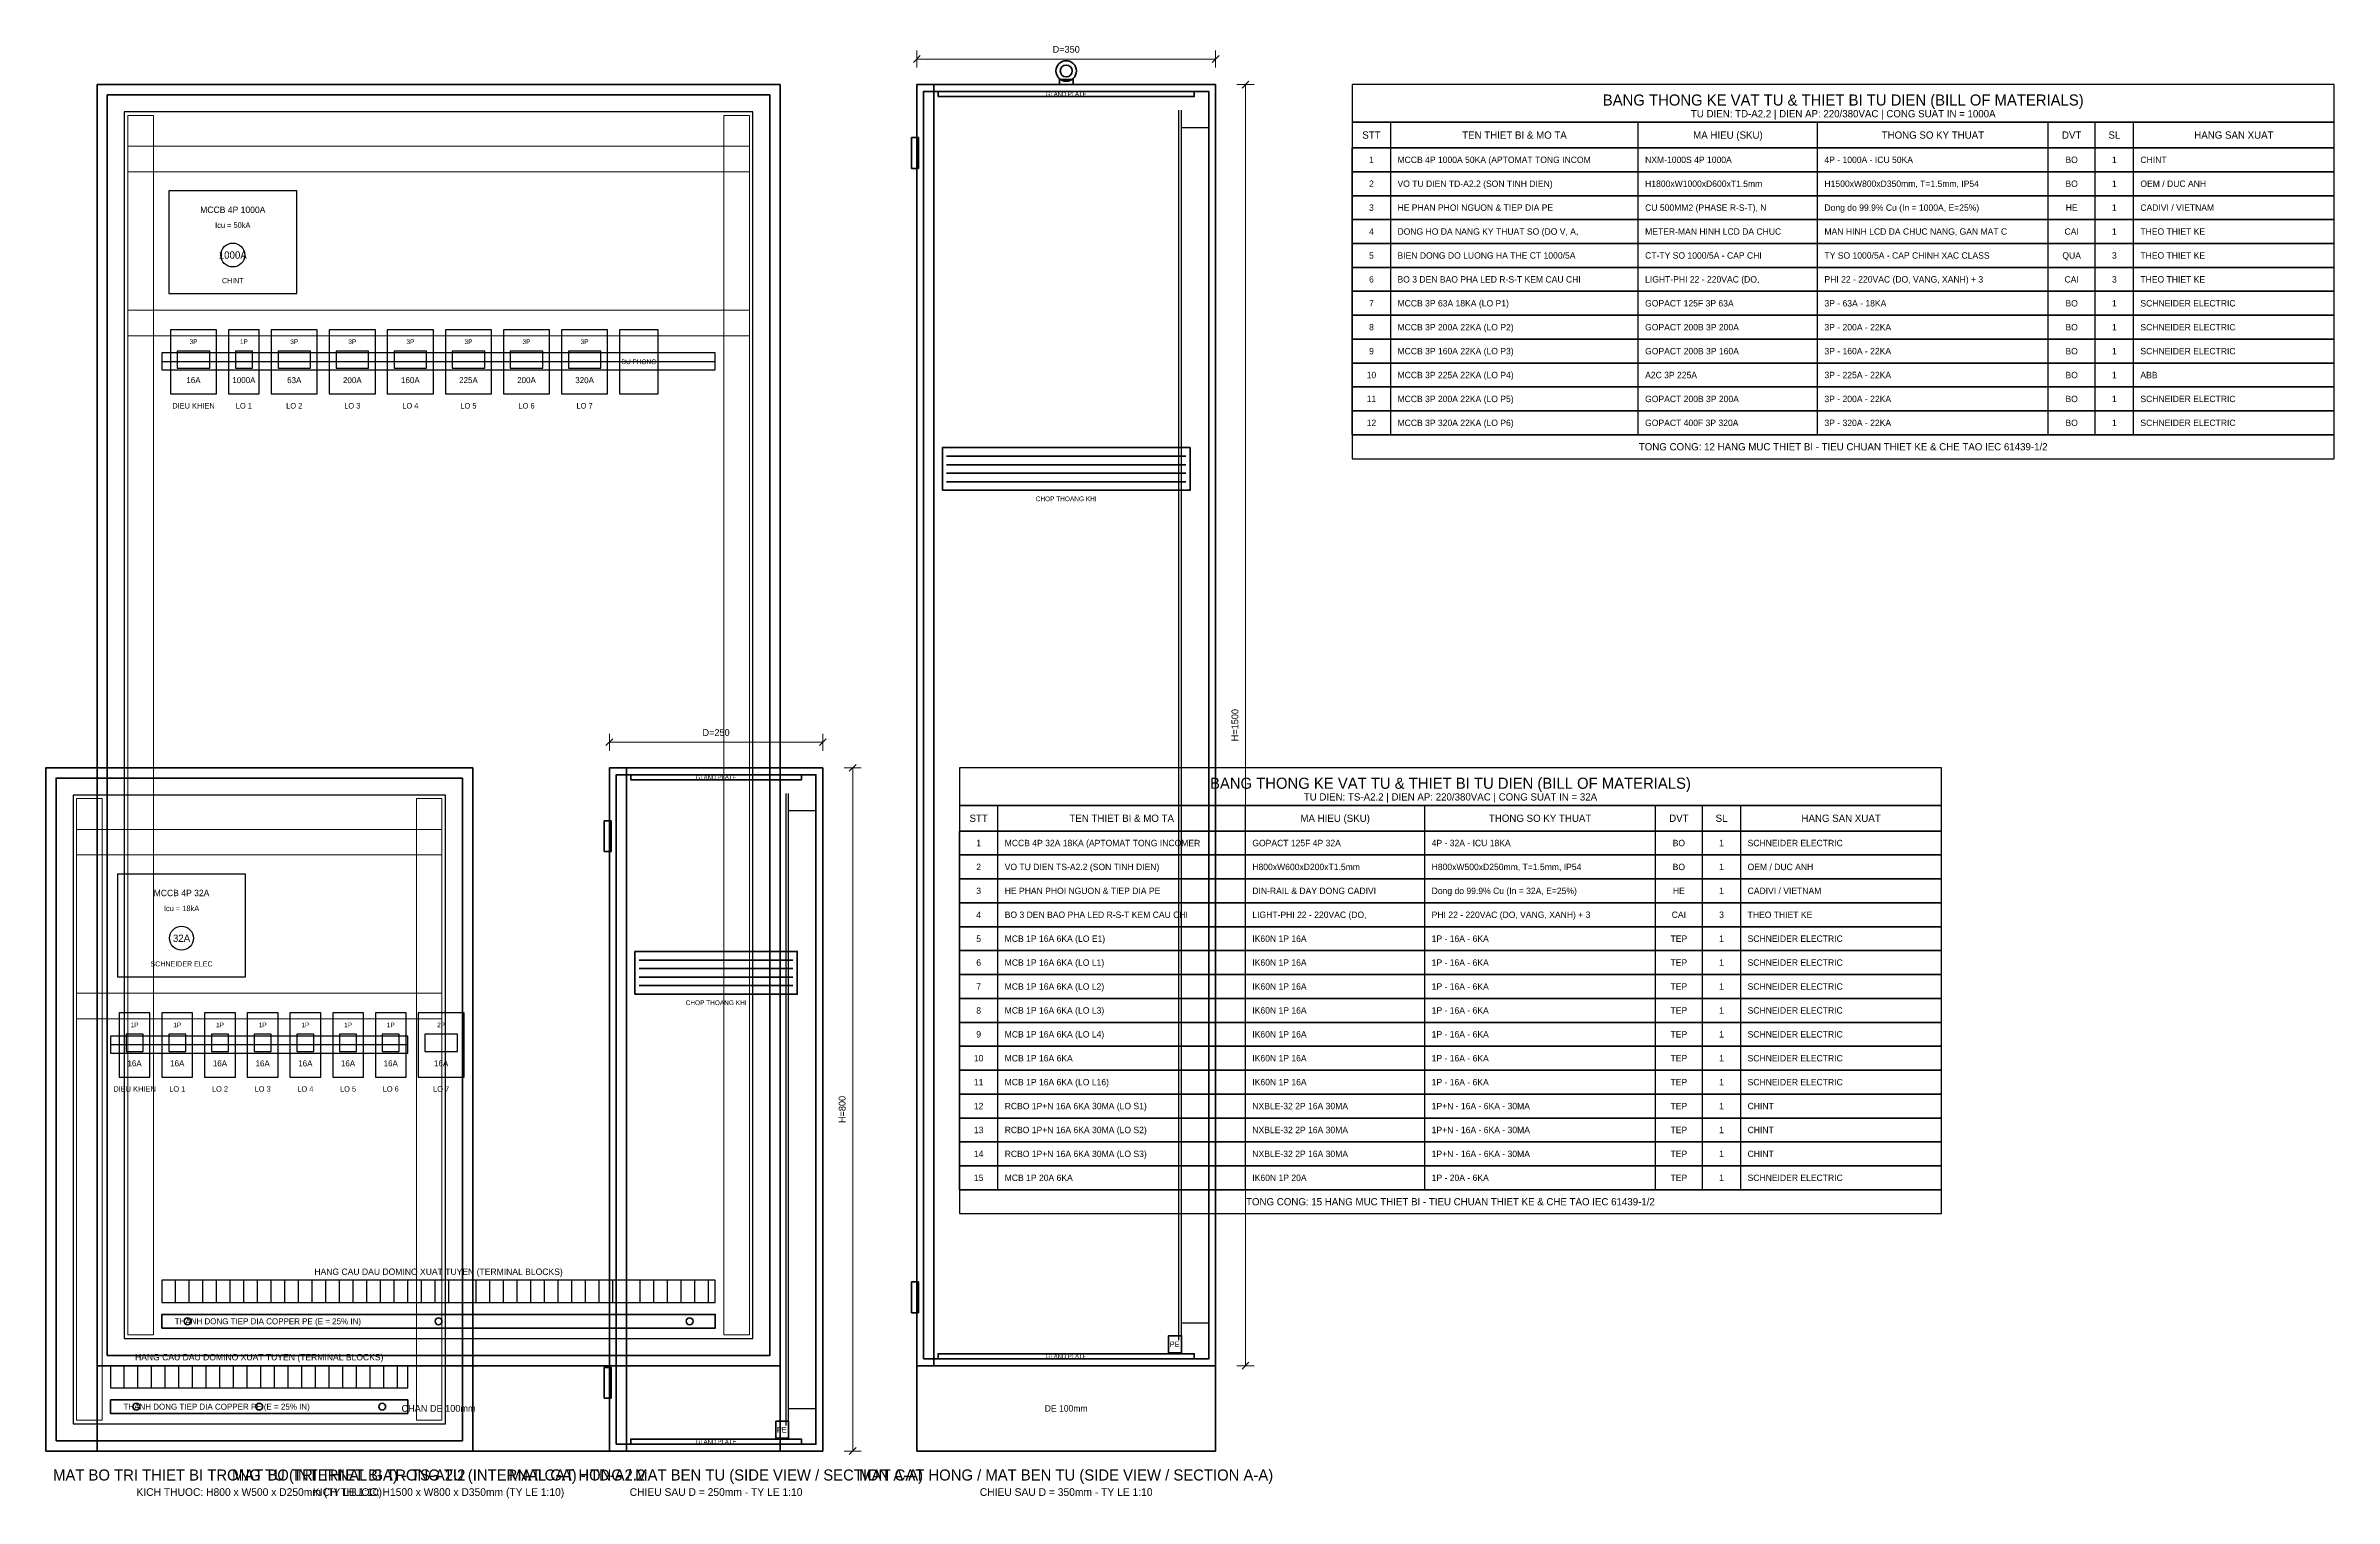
# Model space of a CAD drawing. Header units: metres. Extents: x 48 to 18260, y 45 to 1746.
# Drawn here: x 15580 to 18260, y 45 to 1746 of the extents above; entities that cross this region are included whole.
import ezdxf
from ezdxf.enums import TextEntityAlignment as Align

# ---------------------------------------------------------------- set-up
doc = ezdxf.new("R2010")
doc.units = ezdxf.units.M
for name, color, linetype, lineweight in [('0_COPPER', 3, 'Continuous', 35), ('0_DEVICES', 7, 'Continuous', 30), ('0_DIM', 1, 'Continuous', 15), ('0_DUCTS', 8, 'Continuous', 18), ('0_FRAME', 6, 'Continuous', 40), ('0_PLATE', 4, 'Continuous', 25), ('0_TABLE', 4, 'Continuous', 25), ('0_TABLE_HDR', 2, 'Continuous', 30), ('0_TEXT', 7, 'Continuous', 20), ('0_TEXT_TITLE', 3, 'Continuous', 30)]:
    doc.layers.add(name, color=color, linetype=linetype, lineweight=lineweight)

msp = doc.modelspace()

# ---------------------------------------------------------------- texts
at = {"layer": '0_COPPER', "color": 3}
for p in [(15731, 252), (15671, 152)]:
    msp.add_text('THANH DONG TIEP DIA COPPER PE (E = 25% IN)', height=7, dxfattribs=at).set_placement(p, align=Align.MIDDLE_LEFT)
for p in [(16902, 225), (16442, 125)]:
    msp.add_text('PE', height=6.5, dxfattribs=at).set_placement(p, align=Align.MIDDLE_CENTER)
at = {"layer": '0_TABLE_HDR', "color": 2}
for s, height, p in [('BANG THONG KE VAT TU & THIET BI TU DIEN (BILL OF MATERIALS)', 13, (17685, 1682)), ('STT', 8.5, (17132.5, 1641)), ('TEN THIET BI & MO TA', 8.5, (17300, 1641)), ('MA HIEU (SKU)', 8.5, (17550, 1641)), ('THONG SO KY THUAT', 8.5, (17790, 1641)), ('DVT', 8.5, (17952.5, 1641)), ('SL', 8.5, (18002.5, 1641)), ('HANG SAN XUAT', 8.5, (18142.5, 1641)), ('TONG CONG: 12 HANG MUC THIET BI - TIEU CHUAN THIET KE & CHE TAO IEC 61439-1/2', 8.5, (17685, 1276)), ('BANG THONG KE VAT TU & THIET BI TU DIEN (BILL OF MATERIALS)', 13, (17225, 882)), ('STT', 8.5, (16672.5, 841)), ('TEN THIET BI & MO TA', 8.5, (16840, 841)), ('MA HIEU (SKU)', 8.5, (17090, 841)), ('THONG SO KY THUAT', 8.5, (17330, 841)), ('DVT', 8.5, (17492.5, 841)), ('SL', 8.5, (17542.5, 841)), ('HANG SAN XUAT', 8.5, (17682.5, 841)), ('TONG CONG: 15 HANG MUC THIET BI - TIEU CHUAN THIET KE & CHE TAO IEC 61439-1/2', 8.5, (17225, 392))]:
    msp.add_text(s, height=height, dxfattribs=at).set_placement(p, align=Align.MIDDLE_CENTER)
at = {"layer": '0_TEXT', "color": 1}
for s, p in [('D=350', (16775, 1735)), ('D=250', (16365, 935))]:
    msp.add_text(s, height=8, dxfattribs=at).set_placement(p, align=Align.BOTTOM_CENTER)
at = {"layer": '0_TEXT'}
for s, height, p in [('GLAND PLATE', 5, (16775, 1689)), ('TU DIEN: TD-A2.2 | DIEN AP: 220/380VAC | CONG SUAT IN = 1000A', 8.5, (17685, 1666)), ('MCCB 4P 1000A', 7.5, (15799, 1553.5)), ('Icu = 50kA', 6.5, (15799, 1535.5)), ('CHINT', 6, (15799, 1470.5)), ('3P', 5.5, (15753, 1399)), ('1P', 5.5, (15812, 1399)), ('3P', 5.5, (15871, 1399)), ('3P', 5.5, (15939, 1399)), ('3P', 5.5, (16007, 1399)), ('3P', 5.5, (16075, 1399)), ('3P', 5.5, (16143, 1399)), ('3P', 5.5, (16211, 1399)), ('DU PHONG', 5.5, (16274.5, 1375.5)), ('CHOP THOANG KHI', 5.5, (16775, 1215)), ('GLAND PLATE', 5, (16365, 889)), ('TU DIEN: TS-A2.2 | DIEN AP: 220/380VAC | CONG SUAT IN = 32A', 8.5, (17225, 866)), ('MCCB 4P 32A', 7.5, (15739, 753.5)), ('Icu = 18kA', 6.5, (15739, 735.5)), ('SCHNEIDER ELEC', 6, (15739, 670.5)), ('CHOP THOANG KHI', 5.5, (16365, 625)), ('1P', 5.5, (15684, 599)), ('1P', 5.5, (15734, 599)), ('1P', 5.5, (15784, 599)), ('1P', 5.5, (15834, 599)), ('1P', 5.5, (15884, 599)), ('1P', 5.5, (15934, 599)), ('1P', 5.5, (15984, 599)), ('2P', 5.5, (16043, 599)), ('HANG CAU DAU DOMINO XUAT TUYEN (TERMINAL BLOCKS)', 7.5, (16040, 310)), ('HANG CAU DAU DOMINO XUAT TUYEN (TERMINAL BLOCKS)', 7.5, (15830, 210)), ('GLAND PLATE', 5, (16775, 211)), ('CHAN DE 100mm', 8, (16040, 150)), ('DE 100mm', 7.5, (16775, 150)), ('GLAND PLATE', 5, (16365, 111)), ('KICH THUOC: H800 x W500 x D250mm (TY LE 1:10)', 9, (15830, 52)), ('KICH THUOC: H1500 x W800 x D350mm (TY LE 1:10)', 9, (16040, 52)), ('CHIEU SAU D = 250mm - TY LE 1:10', 9, (16365, 52)), ('CHIEU SAU D = 350mm - TY LE 1:10', 9, (16775, 52))]:
    msp.add_text(s, height=height, dxfattribs=at).set_placement(p, align=Align.MIDDLE_CENTER)
at = {"layer": '0_TEXT', "color": 7}
for s, p in [('1', (17132.5, 1612)), ('BO', (17952.5, 1612)), ('1', (18002.5, 1612)), ('2', (17132.5, 1584)), ('BO', (17952.5, 1584)), ('1', (18002.5, 1584)), ('3', (17132.5, 1556)), ('HE', (17952.5, 1556)), ('1', (18002.5, 1556)), ('4', (17132.5, 1528)), ('CAI', (17952.5, 1528)), ('1', (18002.5, 1528)), ('5', (17132.5, 1500)), ('QUA', (17952.5, 1500)), ('3', (18002.5, 1500)), ('6', (17132.5, 1472)), ('CAI', (17952.5, 1472)), ('3', (18002.5, 1472)), ('7', (17132.5, 1444)), ('BO', (17952.5, 1444)), ('1', (18002.5, 1444)), ('8', (17132.5, 1416)), ('BO', (17952.5, 1416)), ('1', (18002.5, 1416)), ('9', (17132.5, 1388)), ('BO', (17952.5, 1388)), ('1', (18002.5, 1388)), ('10', (17132.5, 1360)), ('BO', (17952.5, 1360)), ('1', (18002.5, 1360)), ('11', (17132.5, 1332)), ('BO', (17952.5, 1332)), ('1', (18002.5, 1332)), ('12', (17132.5, 1304)), ('BO', (17952.5, 1304)), ('1', (18002.5, 1304)), ('1', (16672.5, 812)), ('BO', (17492.5, 812)), ('1', (17542.5, 812)), ('2', (16672.5, 784)), ('BO', (17492.5, 784)), ('1', (17542.5, 784)), ('3', (16672.5, 756)), ('HE', (17492.5, 756)), ('1', (17542.5, 756)), ('4', (16672.5, 728)), ('CAI', (17492.5, 728)), ('3', (17542.5, 728)), ('5', (16672.5, 700)), ('TEP', (17492.5, 700)), ('1', (17542.5, 700)), ('6', (16672.5, 672)), ('TEP', (17492.5, 672)), ('1', (17542.5, 672)), ('7', (16672.5, 644)), ('TEP', (17492.5, 644)), ('1', (17542.5, 644)), ('8', (16672.5, 616)), ('TEP', (17492.5, 616)), ('1', (17542.5, 616)), ('9', (16672.5, 588)), ('TEP', (17492.5, 588)), ('1', (17542.5, 588)), ('10', (16672.5, 560)), ('TEP', (17492.5, 560)), ('1', (17542.5, 560)), ('11', (16672.5, 532)), ('TEP', (17492.5, 532)), ('1', (17542.5, 532)), ('12', (16672.5, 504)), ('TEP', (17492.5, 504)), ('1', (17542.5, 504)), ('13', (16672.5, 476)), ('TEP', (17492.5, 476)), ('1', (17542.5, 476)), ('14', (16672.5, 448)), ('TEP', (17492.5, 448)), ('1', (17542.5, 448)), ('15', (16672.5, 420)), ('TEP', (17492.5, 420)), ('1', (17542.5, 420))]:
    msp.add_text(s, height=7.5, dxfattribs=at).set_placement(p, align=Align.MIDDLE_CENTER)
for s, p in [('MCCB 4P 1000A 50KA (APTOMAT TONG INCOM', (17163, 1612)), ('NXM-1000S 4P 1000A', (17453, 1612)), ('4P - 1000A - ICU 50KA', (17663, 1612)), ('VO TU DIEN TD-A2.2 (SON TINH DIEN)', (17163, 1584)), ('H1800xW1000xD600xT1.5mm', (17453, 1584)), ('H1500xW800xD350mm, T=1.5mm, IP54', (17663, 1584)), ('HE PHAN PHOI NGUON & TIEP DIA PE', (17163, 1556)), ('CU 500MM2 (PHASE R-S-T), N', (17453, 1556)), ('Dong do 99.9% Cu (In = 1000A, E=25%)', (17663, 1556)), ('DONG HO DA NANG KY THUAT SO (DO V, A, ', (17163, 1528)), ('METER-MAN HINH LCD DA CHUC', (17453, 1528)), ('MAN HINH LCD DA CHUC NANG, GAN MAT C', (17663, 1528)), ('BIEN DONG DO LUONG HA THE CT 1000/5A', (17163, 1500)), ('CT-TY SO 1000/5A - CAP CHI', (17453, 1500)), ('TY SO 1000/5A - CAP CHINH XAC CLASS ', (17663, 1500)), ('BO 3 DEN BAO PHA LED R-S-T KEM CAU CHI', (17163, 1472)), ('LIGHT-PHI 22 - 220VAC (DO,', (17453, 1472)), ('PHI 22 - 220VAC (DO, VANG, XANH) + 3', (17663, 1472)), ('MCCB 3P 63A 18KA (LO P1)', (17163, 1444)), ('GOPACT 125F 3P 63A', (17453, 1444)), ('3P - 63A - 18KA', (17663, 1444)), ('MCCB 3P 200A 22KA (LO P2)', (17163, 1416)), ('GOPACT 200B 3P 200A', (17453, 1416)), ('3P - 200A - 22KA', (17663, 1416)), ('MCCB 3P 160A 22KA (LO P3)', (17163, 1388)), ('GOPACT 200B 3P 160A', (17453, 1388)), ('3P - 160A - 22KA', (17663, 1388)), ('MCCB 3P 225A 22KA (LO P4)', (17163, 1360)), ('A2C 3P 225A', (17453, 1360)), ('3P - 225A - 22KA', (17663, 1360)), ('MCCB 3P 200A 22KA (LO P5)', (17163, 1332)), ('GOPACT 200B 3P 200A', (17453, 1332)), ('3P - 200A - 22KA', (17663, 1332)), ('MCCB 3P 320A 22KA (LO P6)', (17163, 1304)), ('GOPACT 400F 3P 320A', (17453, 1304)), ('3P - 320A - 22KA', (17663, 1304)), ('MCCB 4P 32A 18KA (APTOMAT TONG INCOMER', (16703, 812)), ('GOPACT 125F 4P 32A', (16993, 812)), ('4P - 32A - ICU 18KA', (17203, 812)), ('VO TU DIEN TS-A2.2 (SON TINH DIEN)', (16703, 784)), ('H800xW600xD200xT1.5mm', (16993, 784)), ('H800xW500xD250mm, T=1.5mm, IP54', (17203, 784)), ('HE PHAN PHOI NGUON & TIEP DIA PE', (16703, 756)), ('DIN-RAIL & DAY DONG CADIVI', (16993, 756)), ('Dong do 99.9% Cu (In = 32A, E=25%)', (17203, 756)), ('BO 3 DEN BAO PHA LED R-S-T KEM CAU CHI', (16703, 728)), ('LIGHT-PHI 22 - 220VAC (DO,', (16993, 728)), ('PHI 22 - 220VAC (DO, VANG, XANH) + 3', (17203, 728)), ('MCB 1P 16A 6KA (LO E1)', (16703, 700)), ('IK60N 1P 16A', (16993, 700)), ('1P - 16A - 6KA', (17203, 700)), ('MCB 1P 16A 6KA (LO L1)', (16703, 672)), ('IK60N 1P 16A', (16993, 672)), ('1P - 16A - 6KA', (17203, 672)), ('MCB 1P 16A 6KA (LO L2)', (16703, 644)), ('IK60N 1P 16A', (16993, 644)), ('1P - 16A - 6KA', (17203, 644)), ('MCB 1P 16A 6KA (LO L3)', (16703, 616)), ('IK60N 1P 16A', (16993, 616)), ('1P - 16A - 6KA', (17203, 616)), ('MCB 1P 16A 6KA (LO L4)', (16703, 588)), ('IK60N 1P 16A', (16993, 588)), ('1P - 16A - 6KA', (17203, 588)), ('MCB 1P 16A 6KA', (16703, 560)), ('IK60N 1P 16A', (16993, 560)), ('1P - 16A - 6KA', (17203, 560)), ('MCB 1P 16A 6KA (LO L16)', (16703, 532)), ('IK60N 1P 16A', (16993, 532)), ('1P - 16A - 6KA', (17203, 532)), ('RCBO 1P+N 16A 6KA 30MA (LO S1)', (16703, 504)), ('NXBLE-32 2P 16A 30MA', (16993, 504)), ('1P+N - 16A - 6KA - 30MA', (17203, 504)), ('RCBO 1P+N 16A 6KA 30MA (LO S2)', (16703, 476)), ('NXBLE-32 2P 16A 30MA', (16993, 476)), ('1P+N - 16A - 6KA - 30MA', (17203, 476)), ('RCBO 1P+N 16A 6KA 30MA (LO S3)', (16703, 448)), ('NXBLE-32 2P 16A 30MA', (16993, 448)), ('1P+N - 16A - 6KA - 30MA', (17203, 448)), ('MCB 1P 20A 6KA', (16703, 420)), ('IK60N 1P 20A', (16993, 420)), ('1P - 20A - 6KA', (17203, 420))]:
    msp.add_text(s, height=7.5, dxfattribs=at).set_placement(p, align=Align.MIDDLE_LEFT)
at = {"layer": '0_TEXT', "color": 3}
for s, p in [('CHINT', (18033, 1612)), ('OEM / DUC ANH', (18033, 1584)), ('CADIVI / VIETNAM', (18033, 1556)), ('THEO THIET KE', (18033, 1528)), ('THEO THIET KE', (18033, 1500)), ('THEO THIET KE', (18033, 1472)), ('SCHNEIDER ELECTRIC', (18033, 1444)), ('SCHNEIDER ELECTRIC', (18033, 1416)), ('SCHNEIDER ELECTRIC', (18033, 1388)), ('ABB', (18033, 1360)), ('SCHNEIDER ELECTRIC', (18033, 1332)), ('SCHNEIDER ELECTRIC', (18033, 1304)), ('SCHNEIDER ELECTRIC', (17573, 812)), ('OEM / DUC ANH', (17573, 784)), ('CADIVI / VIETNAM', (17573, 756)), ('THEO THIET KE', (17573, 728)), ('SCHNEIDER ELECTRIC', (17573, 700)), ('SCHNEIDER ELECTRIC', (17573, 672)), ('SCHNEIDER ELECTRIC', (17573, 644)), ('SCHNEIDER ELECTRIC', (17573, 616)), ('SCHNEIDER ELECTRIC', (17573, 588)), ('SCHNEIDER ELECTRIC', (17573, 560)), ('SCHNEIDER ELECTRIC', (17573, 532)), ('CHINT', (17573, 504)), ('CHINT', (17573, 476)), ('CHINT', (17573, 448)), ('SCHNEIDER ELECTRIC', (17573, 420))]:
    msp.add_text(s, height=7.5, dxfattribs=at).set_placement(p, align=Align.MIDDLE_LEFT)
at = {"layer": '0_TEXT', "color": 1}
for s, p in [('H=1500', (16979, 950)), ('H=800', (16519, 500))]:
    msp.add_text(s, height=8, rotation=90, dxfattribs=at).set_placement(p, align=Align.BOTTOM_CENTER)
at = {"layer": '0_TEXT_TITLE'}
for s, height, p in [('1000A', 8.5, (15799, 1500.5)), ('16A', 7, (15753, 1354)), ('1000A', 7, (15812, 1354)), ('63A', 7, (15871, 1354)), ('200A', 7, (15939, 1354)), ('160A', 7, (16007, 1354)), ('225A', 7, (16075, 1354)), ('200A', 7, (16143, 1354)), ('320A', 7, (16211, 1354)), ('DIEU KHIEN', 6.5, (15753, 1324)), ('LO 1', 6.5, (15812, 1324)), ('LO 2', 6.5, (15871, 1324)), ('LO 3', 6.5, (15939, 1324)), ('LO 4', 6.5, (16007, 1324)), ('LO 5', 6.5, (16075, 1324)), ('LO 6', 6.5, (16143, 1324)), ('LO 7', 6.5, (16211, 1324)), ('32A', 8.5, (15739, 700.5)), ('16A', 7, (15684, 554)), ('16A', 7, (15734, 554)), ('16A', 7, (15784, 554)), ('16A', 7, (15834, 554)), ('16A', 7, (15884, 554)), ('16A', 7, (15934, 554)), ('16A', 7, (15984, 554)), ('16A', 7, (16043, 554)), ('DIEU KHIEN', 6.5, (15684, 524)), ('LO 1', 6.5, (15734, 524)), ('LO 2', 6.5, (15784, 524)), ('LO 3', 6.5, (15834, 524)), ('LO 4', 6.5, (15884, 524)), ('LO 5', 6.5, (15934, 524)), ('LO 6', 6.5, (15984, 524)), ('LO 7', 6.5, (16043, 524)), ('MAT BO TRI THIET BI TRONG TU (INTERNAL GA) - TS-A2.2', 13, (15830, 72)), ('MAT BO TRI THIET BI TRONG TU (INTERNAL GA) - TD-A2.2', 13, (16040, 72)), ('MAT CAT HONG / MAT BEN TU (SIDE VIEW / SECTION A-A)', 13, (16365, 72)), ('MAT CAT HONG / MAT BEN TU (SIDE VIEW / SECTION A-A)', 13, (16775, 72))]:
    msp.add_text(s, height=height, dxfattribs=at).set_placement(p, align=Align.MIDDLE_CENTER)

# ---------------------------------------------------------------- linework, layer by layer
at = {"layer": '0_COPPER', "color": 3}
for points in [[(15716, 244), (16364, 244), (16364, 260), (15716, 260), (15716, 244)], [(16895, 215), (16910, 215), (16910, 235), (16895, 235), (16895, 215)], [(15656, 144), (16004, 144), (16004, 160), (15656, 160), (15656, 144)], [(16435, 115), (16450, 115), (16450, 135), (16435, 135), (16435, 115)]]:
    msp.add_lwpolyline(points, close=True, dxfattribs=at)
for centre in [(15746, 252), (16040, 252), (16334, 252), (15686, 152), (15830, 152), (15974, 152)]:
    msp.add_circle(centre, 4, dxfattribs=at)
at = {"layer": '0_DEVICES'}
for p, q in [((15732, 274), (15732, 300)), ((15748, 274), (15748, 300)), ((15764, 274), (15764, 300)), ((15780, 274), (15780, 300)), ((15796, 274), (15796, 300)), ((15812, 274), (15812, 300)), ((15828, 274), (15828, 300)), ((15844, 274), (15844, 300)), ((15860, 274), (15860, 300)), ((15876, 274), (15876, 300)), ((15892, 274), (15892, 300)), ((15908, 274), (15908, 300)), ((15924, 274), (15924, 300)), ((15940, 274), (15940, 300)), ((15956, 274), (15956, 300)), ((15972, 274), (15972, 300)), ((15988, 274), (15988, 300)), ((16004, 274), (16004, 300)), ((16020, 274), (16020, 300)), ((16036, 274), (16036, 300)), ((16052, 274), (16052, 300)), ((16068, 274), (16068, 300)), ((16084, 274), (16084, 300)), ((16100, 274), (16100, 300)), ((16116, 274), (16116, 300)), ((16132, 274), (16132, 300)), ((16148, 274), (16148, 300)), ((16164, 274), (16164, 300)), ((16180, 274), (16180, 300)), ((16196, 274), (16196, 300)), ((16212, 274), (16212, 300)), ((16228, 274), (16228, 300)), ((16244, 274), (16244, 300)), ((16260, 274), (16260, 300)), ((16276, 274), (16276, 300)), ((16292, 274), (16292, 300)), ((16308, 274), (16308, 300)), ((16324, 274), (16324, 300)), ((16340, 274), (16340, 300)), ((16356, 274), (16356, 300)), ((15672, 174), (15672, 200)), ((15688, 174), (15688, 200)), ((15704, 174), (15704, 200)), ((15720, 174), (15720, 200)), ((15736, 174), (15736, 200)), ((15752, 174), (15752, 200)), ((15768, 174), (15768, 200)), ((15784, 174), (15784, 200)), ((15800, 174), (15800, 200)), ((15816, 174), (15816, 200)), ((15832, 174), (15832, 200)), ((15848, 174), (15848, 200)), ((15864, 174), (15864, 200)), ((15880, 174), (15880, 200)), ((15896, 174), (15896, 200)), ((15912, 174), (15912, 200)), ((15928, 174), (15928, 200)), ((15944, 174), (15944, 200)), ((15960, 174), (15960, 200)), ((15976, 174), (15976, 200)), ((15992, 174), (15992, 200))]:
    msp.add_line(p, q, dxfattribs=at)
for points in [[(15724, 1455.5), (15874, 1455.5), (15874, 1575.5), (15724, 1575.5), (15724, 1455.5)], [(15726, 1338), (15780, 1338), (15780, 1413), (15726, 1413), (15726, 1338)], [(15794, 1338), (15830, 1338), (15830, 1413), (15794, 1413), (15794, 1338)], [(15844, 1338), (15898, 1338), (15898, 1413), (15844, 1413), (15844, 1338)], [(15912, 1338), (15966, 1338), (15966, 1413), (15912, 1413), (15912, 1338)], [(15980, 1338), (16034, 1338), (16034, 1413), (15980, 1413), (15980, 1338)], [(16048, 1338), (16102, 1338), (16102, 1413), (16048, 1413), (16048, 1338)], [(16116, 1338), (16170, 1338), (16170, 1413), (16116, 1413), (16116, 1338)], [(16184, 1338), (16238, 1338), (16238, 1413), (16184, 1413), (16184, 1338)], [(16252, 1338), (16297, 1338), (16297, 1413), (16252, 1413), (16252, 1338)], [(15734, 1368), (15772, 1368), (15772, 1388), (15734, 1388), (15734, 1368)], [(15802, 1368), (15822, 1368), (15822, 1388), (15802, 1388), (15802, 1368)], [(15852, 1368), (15890, 1368), (15890, 1388), (15852, 1388), (15852, 1368)], [(15920, 1368), (15958, 1368), (15958, 1388), (15920, 1388), (15920, 1368)], [(15988, 1368), (16026, 1368), (16026, 1388), (15988, 1388), (15988, 1368)], [(16056, 1368), (16094, 1368), (16094, 1388), (16056, 1388), (16056, 1368)], [(16124, 1368), (16162, 1368), (16162, 1388), (16124, 1388), (16124, 1368)], [(16192, 1368), (16230, 1368), (16230, 1388), (16192, 1388), (16192, 1368)], [(15664, 655.5), (15814, 655.5), (15814, 775.5), (15664, 775.5), (15664, 655.5)], [(15666, 538), (15702, 538), (15702, 613), (15666, 613), (15666, 538)], [(15716, 538), (15752, 538), (15752, 613), (15716, 613), (15716, 538)], [(15766, 538), (15802, 538), (15802, 613), (15766, 613), (15766, 538)], [(15816, 538), (15852, 538), (15852, 613), (15816, 613), (15816, 538)], [(15866, 538), (15902, 538), (15902, 613), (15866, 613), (15866, 538)], [(15916, 538), (15952, 538), (15952, 613), (15916, 613), (15916, 538)], [(15966, 538), (16002, 538), (16002, 613), (15966, 613), (15966, 538)], [(16016, 538), (16070, 538), (16070, 613), (16016, 613), (16016, 538)], [(15674, 568), (15694, 568), (15694, 588), (15674, 588), (15674, 568)], [(15724, 568), (15744, 568), (15744, 588), (15724, 588), (15724, 568)], [(15774, 568), (15794, 568), (15794, 588), (15774, 588), (15774, 568)], [(15824, 568), (15844, 568), (15844, 588), (15824, 588), (15824, 568)], [(15874, 568), (15894, 568), (15894, 588), (15874, 588), (15874, 568)], [(15924, 568), (15944, 568), (15944, 588), (15924, 588), (15924, 568)], [(15974, 568), (15994, 568), (15994, 588), (15974, 588), (15974, 568)], [(16024, 568), (16062, 568), (16062, 588), (16024, 588), (16024, 568)], [(15716, 274), (16364, 274), (16364, 300), (15716, 300), (15716, 274)], [(15656, 174), (16004, 174), (16004, 200), (15656, 200), (15656, 174)]]:
    msp.add_lwpolyline(points, close=True, dxfattribs=at)
for centre in [(15799, 1500.5), (15739, 700.5)]:
    msp.add_circle(centre, 14, dxfattribs=at)
at = {"layer": '0_DIM', "color": 1}
for p, q in [((16596, 1726), (16604, 1734)), ((16600, 1720), (16600, 1740)), ((16600, 1730), (16950, 1730)), ((16946, 1726), (16954, 1734)), ((16950, 1720), (16950, 1740)), ((16975, 1700), (16995, 1700)), ((16981, 1696), (16989, 1704)), ((16985, 200), (16985, 1700)), ((16240, 920), (16240, 940)), ((16490, 920), (16490, 940)), ((16236, 926), (16244, 934)), ((16240, 930), (16490, 930)), ((16486, 926), (16494, 934)), ((16515, 900), (16535, 900)), ((16521, 896), (16529, 904)), ((16525, 100), (16525, 900)), ((16975, 200), (16995, 200)), ((16981, 196), (16989, 204)), ((16515, 100), (16535, 100)), ((16521, 96), (16529, 104))]:
    msp.add_line(p, q, dxfattribs=at)
at = {"layer": '0_DUCTS'}
for points in [[(15676, 236), (15706, 236), (15706, 1664), (15676, 1664), (15676, 236)], [(16374, 236), (16404, 236), (16404, 1664), (16374, 1664), (16374, 236)], [(15676, 1598), (16404, 1598), (16404, 1628), (15676, 1628), (15676, 1598)], [(15676, 1406), (16404, 1406), (16404, 1436), (15676, 1436), (15676, 1406)], [(15616, 136), (15646, 136), (15646, 864), (15616, 864), (15616, 136)], [(16014, 136), (16044, 136), (16044, 864), (16014, 864), (16014, 136)], [(15616, 798), (16044, 798), (16044, 828), (15616, 828), (15616, 798)], [(15616, 606), (16044, 606), (16044, 636), (15616, 636), (15616, 606)]]:
    msp.add_lwpolyline(points, close=True, dxfattribs=at)
at = {"layer": '0_FRAME'}
for p, q in [((16635, 1265), (16915, 1265)), ((16635, 1255), (16915, 1255)), ((16635, 1245), (16915, 1245)), ((16635, 1235), (16915, 1235)), ((16275, 675), (16455, 675)), ((16275, 665), (16455, 665)), ((16275, 655), (16455, 655)), ((16275, 645), (16455, 645))]:
    msp.add_line(p, q, dxfattribs=at)
for points in [[(15640, 200), (16440, 200), (16440, 1700), (15640, 1700), (15640, 200)], [(16600, 200), (16950, 200), (16950, 1700), (16600, 1700), (16600, 200)], [(16600, 200), (16620, 200), (16620, 1700), (16600, 1700), (16600, 200)], [(16608, 208), (16942, 208), (16942, 1692), (16608, 1692), (16608, 208)], [(16625, 1686), (16925, 1686), (16925, 1692), (16625, 1692), (16625, 1686)], [(16767, 1700), (16783, 1700), (16783, 1706), (16767, 1706), (16767, 1700)], [(15652, 212), (16428, 212), (16428, 1688), (15652, 1688), (15652, 212)], [(16594, 1602), (16602, 1602), (16602, 1638), (16594, 1638), (16594, 1602)], [(16630, 1225), (16920, 1225), (16920, 1275), (16630, 1275), (16630, 1225)], [(15580, 100), (16080, 100), (16080, 900), (15580, 900), (15580, 100)], [(15592, 112), (16068, 112), (16068, 888), (15592, 888), (15592, 112)], [(16240, 100), (16490, 100), (16490, 900), (16240, 900), (16240, 100)], [(16240, 100), (16260, 100), (16260, 900), (16240, 900), (16240, 100)], [(16248, 108), (16482, 108), (16482, 892), (16248, 892), (16248, 108)], [(16265, 886), (16465, 886), (16465, 892), (16265, 892), (16265, 886)], [(16234, 802), (16242, 802), (16242, 838), (16234, 838), (16234, 802)], [(16270, 635), (16460, 635), (16460, 685), (16270, 685), (16270, 635)], [(16594, 262), (16602, 262), (16602, 298), (16594, 298), (16594, 262)], [(15640, 100), (16440, 100), (16440, 200), (15640, 200), (15640, 100)], [(16234, 162), (16242, 162), (16242, 198), (16234, 198), (16234, 162)], [(16600, 100), (16950, 100), (16950, 200), (16600, 200), (16600, 100)], [(16625, 208), (16925, 208), (16925, 214), (16625, 214), (16625, 208)], [(16265, 108), (16465, 108), (16465, 114), (16265, 114), (16265, 108)]]:
    msp.add_lwpolyline(points, close=True, dxfattribs=at)
for radius in [12, 7]:
    msp.add_circle((16775, 1716), radius, dxfattribs=at)
at = {"layer": '0_PLATE', "color": 4}
for p, q in [((16907, 230), (16907, 1670)), ((16910, 230), (16910, 1670)), ((16910, 1650), (16942, 1650)), ((16447, 130), (16447, 870)), ((16450, 130), (16450, 870)), ((16450, 850), (16482, 850)), ((16910, 250), (16942, 250)), ((16450, 150), (16482, 150))]:
    msp.add_line(p, q, dxfattribs=at)
at = {"layer": '0_PLATE'}
for p, q in [((15716, 1376), (16364, 1376)), ((15656, 576), (16004, 576))]:
    msp.add_line(p, q, dxfattribs=at)
for points in [[(15672, 232), (16408, 232), (16408, 1668), (15672, 1668), (15672, 232)], [(15716, 1366), (16364, 1366), (16364, 1386), (15716, 1386), (15716, 1366)], [(15612, 132), (16048, 132), (16048, 868), (15612, 868), (15612, 132)], [(15656, 566), (16004, 566), (16004, 586), (15656, 586), (15656, 566)]]:
    msp.add_lwpolyline(points, close=True, dxfattribs=at)
at = {"layer": '0_TABLE', "color": 4}
for p, q in [((17155, 1626), (17155, 1656)), ((17445, 1626), (17445, 1656)), ((17655, 1626), (17655, 1656)), ((17925, 1626), (17925, 1656)), ((17980, 1626), (17980, 1656)), ((18025, 1626), (18025, 1656)), ((17110, 1598), (17110, 1626)), ((17155, 1598), (17155, 1626)), ((17445, 1598), (17445, 1626)), ((17655, 1598), (17655, 1626)), ((17925, 1598), (17925, 1626)), ((17980, 1598), (17980, 1626)), ((18025, 1598), (18025, 1626)), ((17110, 1570), (17110, 1598)), ((17155, 1570), (17155, 1598)), ((17445, 1570), (17445, 1598)), ((17655, 1570), (17655, 1598)), ((17925, 1570), (17925, 1598)), ((17980, 1570), (17980, 1598)), ((18025, 1570), (18025, 1598)), ((17110, 1542), (17110, 1570)), ((17155, 1542), (17155, 1570)), ((17445, 1542), (17445, 1570)), ((17655, 1542), (17655, 1570)), ((17925, 1542), (17925, 1570)), ((17980, 1542), (17980, 1570)), ((18025, 1542), (18025, 1570)), ((17110, 1514), (17110, 1542)), ((17155, 1514), (17155, 1542)), ((17445, 1514), (17445, 1542)), ((17655, 1514), (17655, 1542)), ((17925, 1514), (17925, 1542)), ((17980, 1514), (17980, 1542)), ((18025, 1514), (18025, 1542)), ((17110, 1486), (17110, 1514)), ((17155, 1486), (17155, 1514)), ((17445, 1486), (17445, 1514)), ((17655, 1486), (17655, 1514)), ((17925, 1486), (17925, 1514)), ((17980, 1486), (17980, 1514)), ((18025, 1486), (18025, 1514)), ((17110, 1458), (17110, 1486)), ((17155, 1458), (17155, 1486)), ((17445, 1458), (17445, 1486)), ((17655, 1458), (17655, 1486)), ((17925, 1458), (17925, 1486)), ((17980, 1458), (17980, 1486)), ((18025, 1458), (18025, 1486)), ((17110, 1430), (17110, 1458)), ((17155, 1430), (17155, 1458)), ((17445, 1430), (17445, 1458)), ((17655, 1430), (17655, 1458)), ((17925, 1430), (17925, 1458)), ((17980, 1430), (17980, 1458)), ((18025, 1430), (18025, 1458)), ((17110, 1402), (17110, 1430)), ((17155, 1402), (17155, 1430)), ((17445, 1402), (17445, 1430)), ((17655, 1402), (17655, 1430)), ((17925, 1402), (17925, 1430)), ((17980, 1402), (17980, 1430)), ((18025, 1402), (18025, 1430)), ((17110, 1374), (17110, 1402)), ((17155, 1374), (17155, 1402)), ((17445, 1374), (17445, 1402)), ((17655, 1374), (17655, 1402)), ((17925, 1374), (17925, 1402)), ((17980, 1374), (17980, 1402)), ((18025, 1374), (18025, 1402)), ((17110, 1346), (17110, 1374)), ((17155, 1346), (17155, 1374)), ((17445, 1346), (17445, 1374)), ((17655, 1346), (17655, 1374)), ((17925, 1346), (17925, 1374)), ((17980, 1346), (17980, 1374)), ((18025, 1346), (18025, 1374)), ((17110, 1318), (17110, 1346)), ((17155, 1318), (17155, 1346)), ((17445, 1318), (17445, 1346)), ((17655, 1318), (17655, 1346)), ((17925, 1318), (17925, 1346)), ((17980, 1318), (17980, 1346)), ((18025, 1318), (18025, 1346)), ((17110, 1290), (17110, 1318)), ((17155, 1290), (17155, 1318)), ((17445, 1290), (17445, 1318)), ((17655, 1290), (17655, 1318)), ((17925, 1290), (17925, 1318)), ((17980, 1290), (17980, 1318)), ((18025, 1290), (18025, 1318)), ((16695, 826), (16695, 856)), ((16985, 826), (16985, 856)), ((17195, 826), (17195, 856)), ((17465, 826), (17465, 856)), ((17520, 826), (17520, 856)), ((17565, 826), (17565, 856)), ((16650, 798), (16650, 826)), ((16695, 798), (16695, 826)), ((16985, 798), (16985, 826)), ((17195, 798), (17195, 826)), ((17465, 798), (17465, 826)), ((17520, 798), (17520, 826)), ((17565, 798), (17565, 826)), ((16650, 770), (16650, 798)), ((16695, 770), (16695, 798)), ((16985, 770), (16985, 798)), ((17195, 770), (17195, 798)), ((17465, 770), (17465, 798)), ((17520, 770), (17520, 798)), ((17565, 770), (17565, 798)), ((16650, 742), (16650, 770)), ((16695, 742), (16695, 770)), ((16985, 742), (16985, 770)), ((17195, 742), (17195, 770)), ((17465, 742), (17465, 770)), ((17520, 742), (17520, 770)), ((17565, 742), (17565, 770)), ((16650, 714), (16650, 742)), ((16695, 714), (16695, 742)), ((16985, 714), (16985, 742)), ((17195, 714), (17195, 742)), ((17465, 714), (17465, 742)), ((17520, 714), (17520, 742)), ((17565, 714), (17565, 742)), ((16650, 686), (16650, 714)), ((16695, 686), (16695, 714)), ((16985, 686), (16985, 714)), ((17195, 686), (17195, 714)), ((17465, 686), (17465, 714)), ((17520, 686), (17520, 714)), ((17565, 686), (17565, 714)), ((16650, 658), (16650, 686)), ((16695, 658), (16695, 686)), ((16985, 658), (16985, 686)), ((17195, 658), (17195, 686)), ((17465, 658), (17465, 686)), ((17520, 658), (17520, 686)), ((17565, 658), (17565, 686)), ((16650, 630), (16650, 658)), ((16695, 630), (16695, 658)), ((16985, 630), (16985, 658)), ((17195, 630), (17195, 658)), ((17465, 630), (17465, 658)), ((17520, 630), (17520, 658)), ((17565, 630), (17565, 658)), ((16650, 602), (16650, 630)), ((16695, 602), (16695, 630)), ((16985, 602), (16985, 630)), ((17195, 602), (17195, 630)), ((17465, 602), (17465, 630)), ((17520, 602), (17520, 630)), ((17565, 602), (17565, 630)), ((16650, 574), (16650, 602)), ((16695, 574), (16695, 602)), ((16985, 574), (16985, 602)), ((17195, 574), (17195, 602)), ((17465, 574), (17465, 602)), ((17520, 574), (17520, 602)), ((17565, 574), (17565, 602)), ((16650, 546), (16650, 574)), ((16695, 546), (16695, 574)), ((16985, 546), (16985, 574)), ((17195, 546), (17195, 574)), ((17465, 546), (17465, 574)), ((17520, 546), (17520, 574)), ((17565, 546), (17565, 574)), ((16650, 518), (16650, 546)), ((16695, 518), (16695, 546)), ((16985, 518), (16985, 546)), ((17195, 518), (17195, 546)), ((17465, 518), (17465, 546)), ((17520, 518), (17520, 546)), ((17565, 518), (17565, 546)), ((16650, 490), (16650, 518)), ((16695, 490), (16695, 518)), ((16985, 490), (16985, 518)), ((17195, 490), (17195, 518)), ((17465, 490), (17465, 518)), ((17520, 490), (17520, 518)), ((17565, 490), (17565, 518)), ((16650, 462), (16650, 490)), ((16695, 462), (16695, 490)), ((16985, 462), (16985, 490)), ((17195, 462), (17195, 490)), ((17465, 462), (17465, 490)), ((17520, 462), (17520, 490)), ((17565, 462), (17565, 490)), ((16650, 434), (16650, 462)), ((16695, 434), (16695, 462)), ((16985, 434), (16985, 462)), ((17195, 434), (17195, 462)), ((17465, 434), (17465, 462)), ((17520, 434), (17520, 462)), ((17565, 434), (17565, 462)), ((16650, 406), (16650, 434)), ((16695, 406), (16695, 434)), ((16985, 406), (16985, 434)), ((17195, 406), (17195, 434)), ((17465, 406), (17465, 434)), ((17520, 406), (17520, 434)), ((17565, 406), (17565, 434))]:
    msp.add_line(p, q, dxfattribs=at)
for points in [[(17110, 1656), (18260, 1656), (18260, 1700), (17110, 1700), (17110, 1656)], [(17110, 1626), (18260, 1626), (18260, 1656), (17110, 1656), (17110, 1626)], [(17110, 1598), (18260, 1598), (18260, 1626), (17110, 1626), (17110, 1598)], [(17110, 1570), (18260, 1570), (18260, 1598), (17110, 1598), (17110, 1570)], [(17110, 1542), (18260, 1542), (18260, 1570), (17110, 1570), (17110, 1542)], [(17110, 1514), (18260, 1514), (18260, 1542), (17110, 1542), (17110, 1514)], [(17110, 1486), (18260, 1486), (18260, 1514), (17110, 1514), (17110, 1486)], [(17110, 1458), (18260, 1458), (18260, 1486), (17110, 1486), (17110, 1458)], [(17110, 1430), (18260, 1430), (18260, 1458), (17110, 1458), (17110, 1430)], [(17110, 1402), (18260, 1402), (18260, 1430), (17110, 1430), (17110, 1402)], [(17110, 1374), (18260, 1374), (18260, 1402), (17110, 1402), (17110, 1374)], [(17110, 1346), (18260, 1346), (18260, 1374), (17110, 1374), (17110, 1346)], [(17110, 1318), (18260, 1318), (18260, 1346), (17110, 1346), (17110, 1318)], [(17110, 1290), (18260, 1290), (18260, 1318), (17110, 1318), (17110, 1290)], [(17110, 1262), (18260, 1262), (18260, 1290), (17110, 1290), (17110, 1262)], [(16650, 856), (17800, 856), (17800, 900), (16650, 900), (16650, 856)], [(16650, 826), (17800, 826), (17800, 856), (16650, 856), (16650, 826)], [(16650, 798), (17800, 798), (17800, 826), (16650, 826), (16650, 798)], [(16650, 770), (17800, 770), (17800, 798), (16650, 798), (16650, 770)], [(16650, 742), (17800, 742), (17800, 770), (16650, 770), (16650, 742)], [(16650, 714), (17800, 714), (17800, 742), (16650, 742), (16650, 714)], [(16650, 686), (17800, 686), (17800, 714), (16650, 714), (16650, 686)], [(16650, 658), (17800, 658), (17800, 686), (16650, 686), (16650, 658)], [(16650, 630), (17800, 630), (17800, 658), (16650, 658), (16650, 630)], [(16650, 602), (17800, 602), (17800, 630), (16650, 630), (16650, 602)], [(16650, 574), (17800, 574), (17800, 602), (16650, 602), (16650, 574)], [(16650, 546), (17800, 546), (17800, 574), (16650, 574), (16650, 546)], [(16650, 518), (17800, 518), (17800, 546), (16650, 546), (16650, 518)], [(16650, 490), (17800, 490), (17800, 518), (16650, 518), (16650, 490)], [(16650, 462), (17800, 462), (17800, 490), (16650, 490), (16650, 462)], [(16650, 434), (17800, 434), (17800, 462), (16650, 462), (16650, 434)], [(16650, 406), (17800, 406), (17800, 434), (16650, 434), (16650, 406)], [(16650, 378), (17800, 378), (17800, 406), (16650, 406), (16650, 378)]]:
    msp.add_lwpolyline(points, close=True, dxfattribs=at)

msp.set_redraw_order([(e.dxf.handle, doc.entitydb.next_handle()) for e in msp.query("TEXT MTEXT ATTDEF DIMENSION ARC_DIMENSION")])  # texts and dimensions are drawn at this point

doc.saveas('drawing.dxf')
